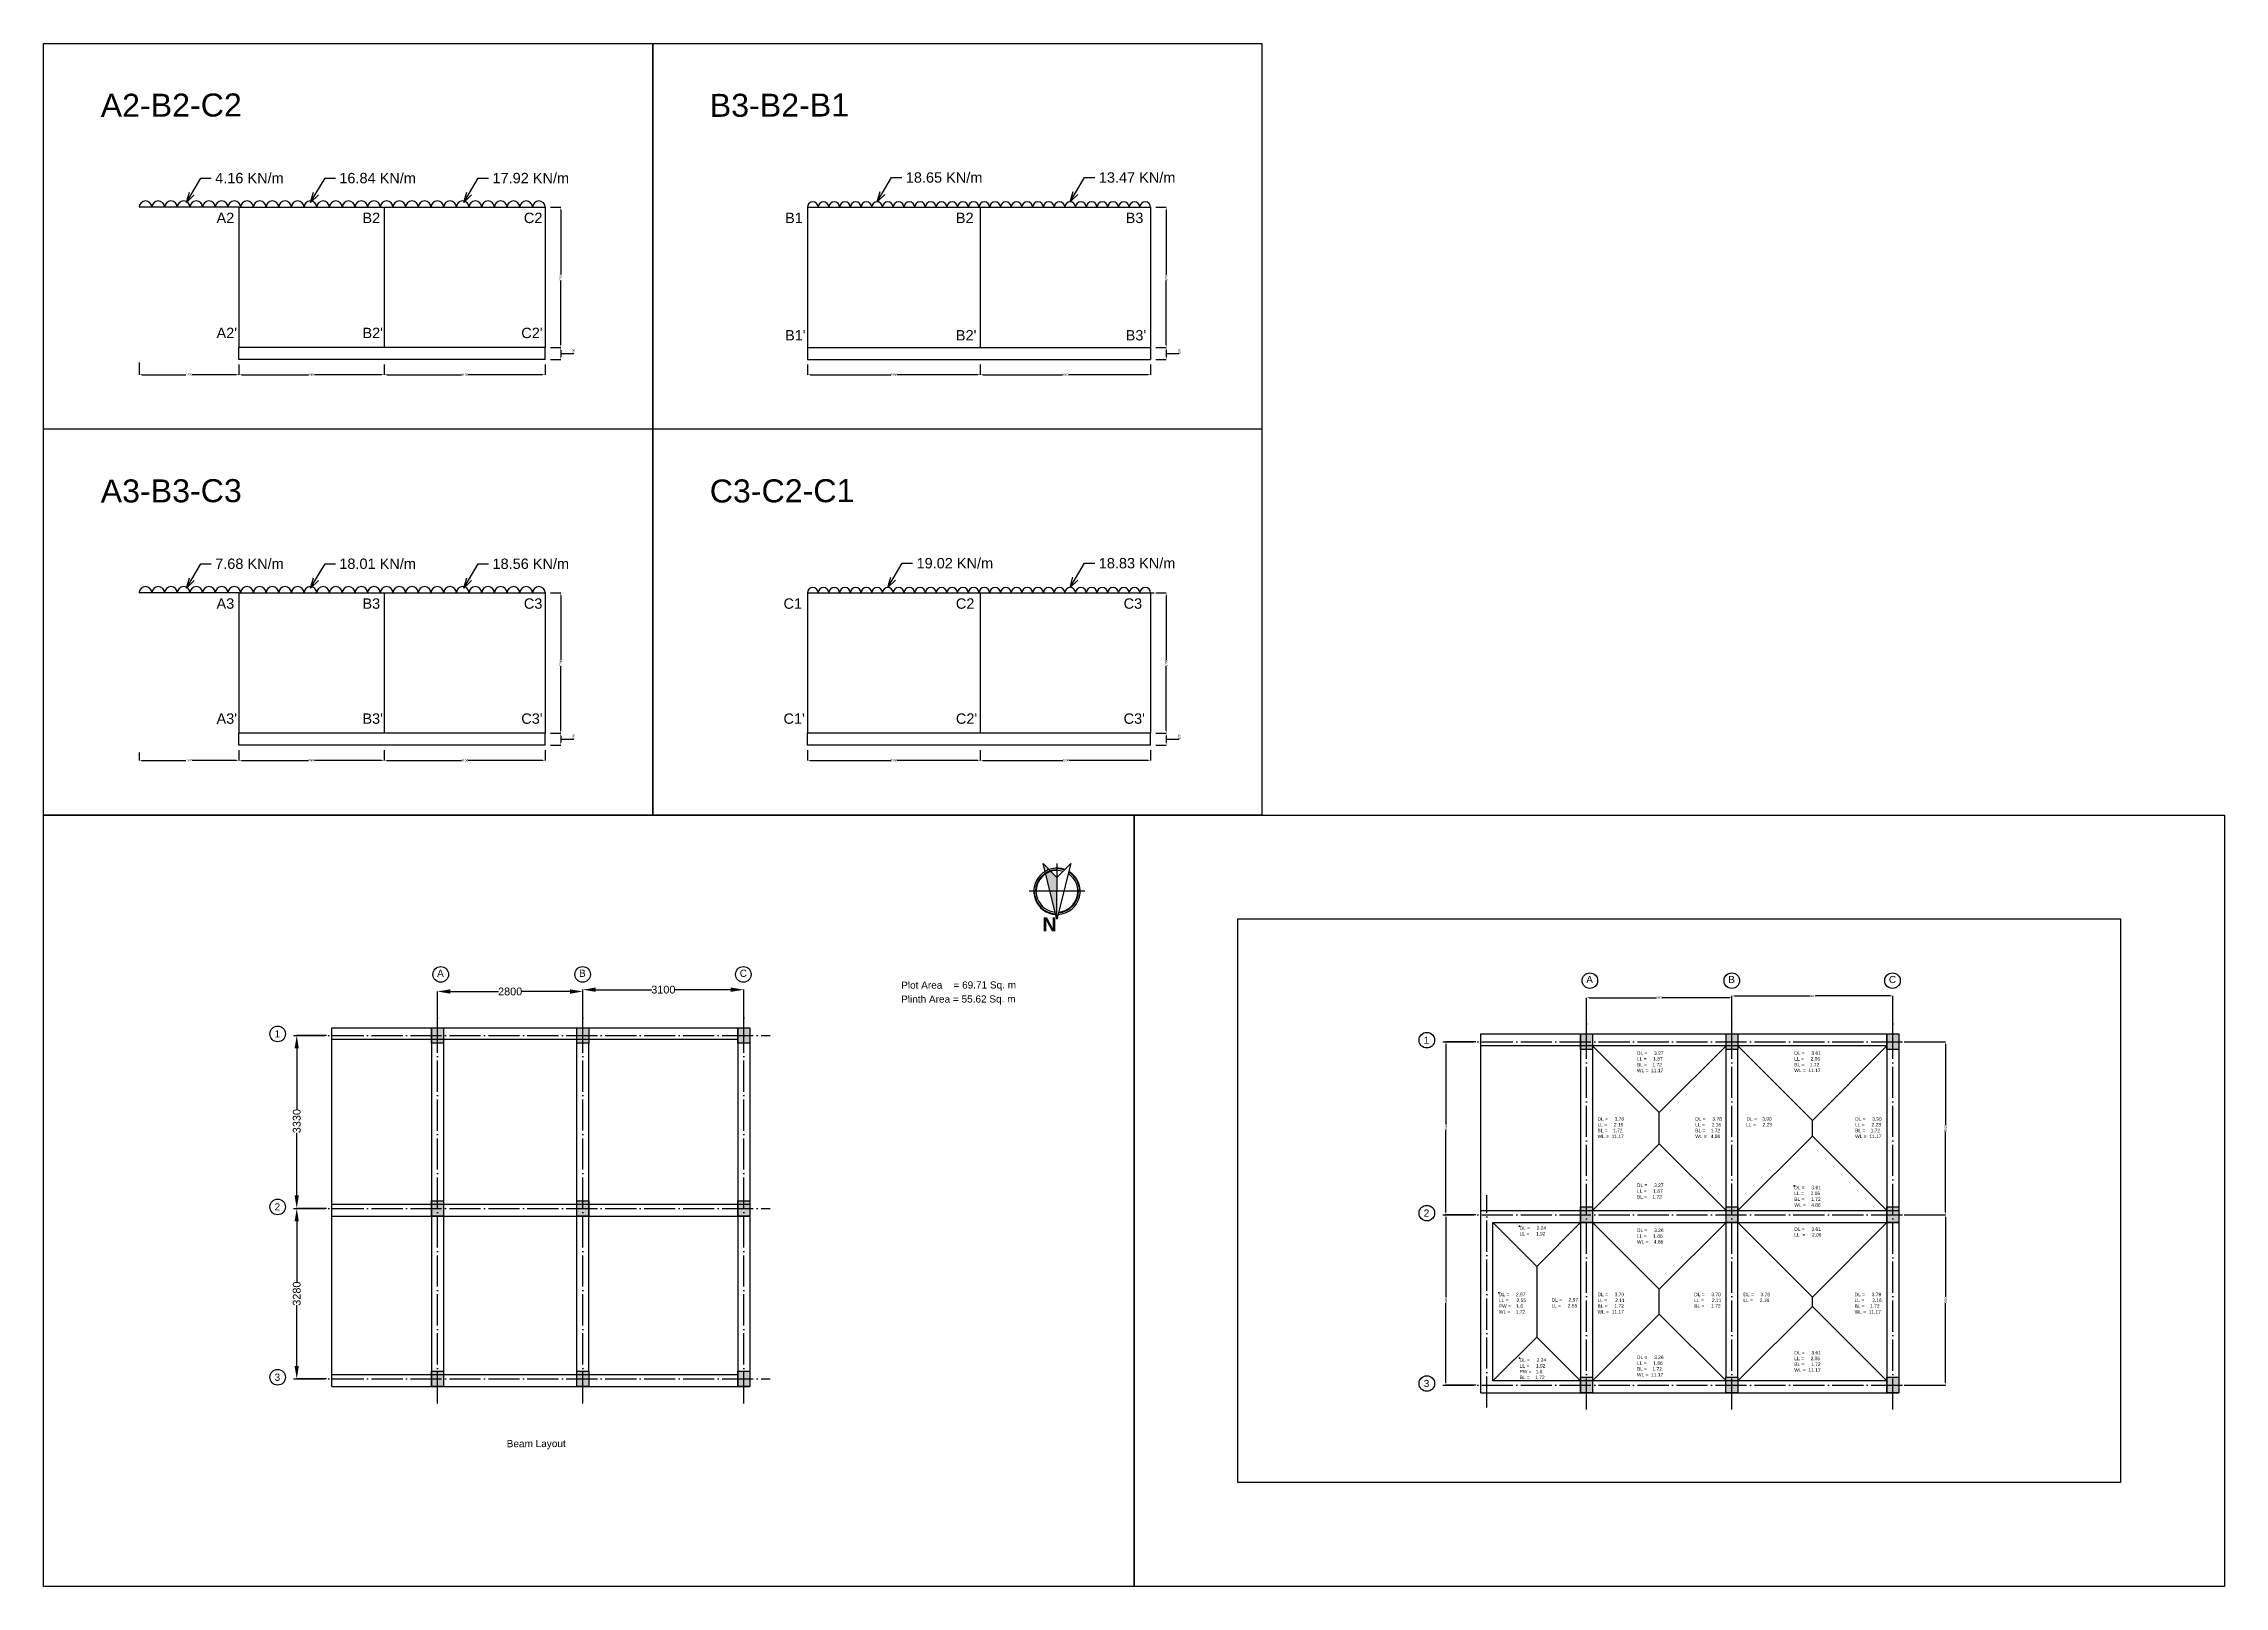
# Model space of a CAD drawing. Header units: millimetres. Extents: x 0 to 1679650, y -107560 to 692040.
# Drawn here: x 0 to 42000, y 0 to 29700 of the extents above; entities that cross this region are included whole.
import ezdxf
from ezdxf import colors
from ezdxf.entities.mleader import LeaderData, LeaderLine
from ezdxf.math import Vec2, Vec3

# ---------------------------------------------------------------- set-up
doc = ezdxf.new("R2010")
doc.units = ezdxf.units.MM
doc.linetypes.add('ACAD_ISO04W100', pattern=[30, 24, -3, 0, -3])
doc.styles.add('SANSSERIFBOLD', font='SASB____.pfb', dxfattribs={"height": 0.3})
doc.styles.get("Standard").update_dxf_attribs({"font": 'arial.ttf'})
doc.dimstyles.new('ISO-25', dxfattribs={"dimtxt": 40, "dimasz": 50, "dimexe": 1.25, "dimexo": 100, "dimtad": 0, "dimdec": 0, "dimtxsty": 'Standard', "dimcen": 2.5, "dimadec": 0, "dimazin": 0, "dimtfac": 1, "dimtdec": 0, "dimtmove": 0, "dimatfit": 3, "dimfxl": 1, "dimarcsym": 0})

msp = doc.modelspace()

# ---------------------------------------------------------------- texts
for s, height, p in [('A2-B2-C2', 443.11, (1100, 28290)), ('B3-B2-B1', 443.11, (12830, 28290)), ('A2', 200, (3330, 26245)), ('B2', 200, (6140, 26245)), ('C2', 200, (9250, 26245)), ('B1', 200, (14280, 26245)), ('B2', 200, (17570, 26245)), ('B3', 200, (20840, 26245)), ("A2'", 200, (3330, 24030)), ("B2'", 200, (6140, 24030)), ("C2'", 200, (9200, 24030)), ("B1'", 200, (14280, 23985)), ("B2'", 200, (17570, 23985)), ("B3'", 200, (20840, 23985)), ('A3-B3-C3', 443.11, (1100, 20865)), ('C3-C2-C1', 443.11, (12830, 20865)), ('A3', 200, (3330, 18820)), ('B3', 200, (6140, 18820)), ('C3', 200, (9250, 18820)), ('C1', 200, (14250, 18820)), ('C2', 200, (17570, 18820)), ('C3', 200, (20800, 18820)), ("A3'", 200, (3330, 16605)), ("B3'", 200, (6140, 16605)), ("C3'", 200, (9200, 16605)), ("C1'", 200, (14250, 16605)), ("C2'", 200, (17570, 16605)), ("C3'", 200, (20800, 16605)), ('A', 138, (7578.6, 11733.9)), ('B', 138, (10312.5, 11733.9)), ('C', 138, (13407, 11733.9)), ('Plot Area    = 69.71 Sq. m', 138.039, (16515.7, 11504.3)), ('Plinth Area = 55.62 Sq. m', 138.039, (16515.7, 11234.6)), ('A', 138, (29710.3, 11613.9)), ('B', 138, (32444.2, 11613.9)), ('C', 138, (35538.7, 11613.9)), ('1', 138, (4448.3, 10567.1)), ('1', 138, (26580, 10447.1)), ('2', 138, (4448.3, 7237.1)), ('2', 138, (26580, 7117.1)), ('3', 138, (4448.3, 3957.1)), ('3', 138, (26580, 3837.1)), ('Beam Layout', 138.039, (8919.5, 2678.6))]:
    msp.add_text(s, height=height, rotation=0.17556).set_placement(p)
at = {"style": 'SANSSERIFBOLD', "width": 1}
msp.add_text('N', height=268.6, rotation=180, dxfattribs=at).set_placement((19508.1, 12877.2))
at = {"char_height": 66.9, "attachment_point": 1}
for s, insert in [('\\pxqj;{\\C0;DL =     3.27\\PLL =     1.87\\PBL =    1.72\\P\\pr0.51754;WL =  11.17}', (30686.5, 10300)), ('\\pxqj;{\\C0;DL =     3.61\\PLL =     2.06\\PBL =    1.72\\P\\pr0.51754;WL =  11.17}', (33716.9, 10301.4)), ('\\pxqj;{\\C0;DL =     3.78\\PLL =     2.16\\PBL =    1.72\\P\\pr0.51754;WL =  11.17}', (29926.9, 9032.8)), ('\\pxqj;{\\C0;DL =     3.78\\PLL =     2.16\\PBL =    1.72\\P\\pr0.51754;WL =   4.86}', (31810, 9032.8)), ('\\pxqc;{\\C0;DL =    3.90\\PLL =     2.23}', (32726.9, 9032.8)), ('\\pxqj;{\\C0;DL =     3.90\\PLL =     2.23\\PBL =    1.72\\P\\pr0.51754;WL =  11.17}', (34888.5, 9032.8)), ('\\pxqj;{\\C0;DL =     3.27\\PLL =     1.87\\PBL =    1.72}', (30686.5, 7756.1)), ('\\pxqj;{\\C0;DL =     3.61\\PLL =     2.06\\PBL =     1.72\\P\\pr0.51754;WL =    4.86}', (33716.9, 7711.4)), ('\\pxqj;{\\C0;DL =     2.24\\PLL =     1.92}', (28426.9, 6931.4)), ('\\pxqj;{\\C0;DL =     3.26\\PLL =     1.86\\P\\pr0.51754;WL =    4.86}', (30686.5, 6888.9)), ('\\pxqj;{\\C0;DL =     3.61\\PLL  =     2.06}', (33716.9, 6911.4)), ('\\pxqj;{\\C0;DL =     2.97\\PLL =      2.55\\PPW =    1.8\\P\\pr0.51754;WL =    1.72}', (28026.9, 5652.8)), ('\\pxqj;{\\C0;DL =     2.97\\PLL =     2.55}', (29040, 5550.1)), ('\\pxqj;{\\C0;DL =     3.70\\PLL =      2.11\\PBL =     1.72\\P\\pr0.51754;WL =  11.17}', (29926.9, 5652.8)), ('\\pxqj;{\\C0;DL =     3.70\\PLL =      2.11\\PBL =     1.72}', (31790, 5652.8)), ('\\pxqj;{\\C0;DL =     3.78\\PLL =     2.16}', (32736.9, 5652.8)), ('\\pxqj;{\\C0;DL =     3.78\\PLL =      2.16\\PBL =    1.72\\P\\pr0.51754;WL =  11.17}', (34878.5, 5652.8)), ('\\pxqj;{\\C0;DL =     2.24\\PLL =     1.92\\PPW =   1.8\\P\\pr0.51754;BL =    1.72}', (28426.9, 4391.4)), ('\\pxqj;{\\C0;DL =     3.26\\PLL =     1.86\\PBL =    1.72\\P\\pr0.51754;WL =  11.17}', (30686.5, 4443.6)), ('\\pxqj;{\\C0;DL =     3.61\\PLL =     2.06\\PBL =     1.72\\P\\pr0.51754;WL =  11.17}', (33716.9, 4532.8))]:
    msp.add_mtext_dynamic_manual_height_columns(s, width=623.208, gutter_width=334.5, heights=[479.8], dxfattribs=dict(at, insert=insert))

# ---------------------------------------------------------------- blocks, each defined once
blk = doc.blocks.new('*D7')
at = {"color": 0, "lineweight": -2, "transparency": 16777216}
for p, q in [((5450, 10605), (4874, 10605)), ((4875, 10355), (4875, 9182)), ((4875, 7525), (4875, 8733)), ((5450, 7275), (4874, 7275))]:
    blk.add_line(p, q, dxfattribs=at)
at = {"color": 0, "transparency": 16777216}
for points in [[(4833, 10355), (4916, 10355), (4875, 10605)], [(4833, 7525), (4916, 7525), (4875, 7275)]]:
    blk.add_solid(points, dxfattribs=at)
at = {"layer": 'Defpoints', "color": 0, "transparency": 16777216}
for p in [(5550, 10605), (4875, 7275), (5550, 7275)]:
    blk.add_point(p, dxfattribs=at)
at = {"color": 0, "transparency": 16777216, "insert": (4875, 8957), "char_height": 150, "attachment_point": 5, "rotation": 90}
blk.add_mtext('3330', dxfattribs=at)
blk = doc.blocks.new('*D8')
at = {"color": 0, "lineweight": -2, "transparency": 16777216}
for p, q in [((5450, 7275), (4874, 7275)), ((4875, 7025), (4875, 5859)), ((4875, 4245), (4875, 5411)), ((5450, 3995), (4874, 3995))]:
    blk.add_line(p, q, dxfattribs=at)
at = {"color": 0, "transparency": 16777216}
for points in [[(4833, 7025), (4916, 7025), (4875, 7275)], [(4833, 4245), (4916, 4245), (4875, 3995)]]:
    blk.add_solid(points, dxfattribs=at)
at = {"layer": 'Defpoints', "color": 0, "transparency": 16777216}
for p in [(5550, 7275), (4875, 3995), (5550, 3995)]:
    blk.add_point(p, dxfattribs=at)
at = {"color": 0, "transparency": 16777216, "insert": (4875, 5635), "char_height": 150, "attachment_point": 5, "rotation": 90}
blk.add_mtext('3280', dxfattribs=at)
blk = doc.blocks.new('*D9')
at = {"color": 0, "lineweight": -2, "transparency": 16777216}
for p, q in [((7585, 10705), (7585, 11453)), ((7835, 11452), (8759, 11452)), ((10135, 11452), (9211, 11452)), ((10385, 10705), (10385, 11453))]:
    blk.add_line(p, q, dxfattribs=at)
at = {"color": 0, "transparency": 16777216}
for points in [[(7835, 11494), (7835, 11410), (7585, 11452)], [(10135, 11494), (10135, 11410), (10385, 11452)]]:
    blk.add_solid(points, dxfattribs=at)
at = {"layer": 'Defpoints', "color": 0, "transparency": 16777216}
for p in [(10385, 11452), (7585, 10605), (10385, 10605)]:
    blk.add_point(p, dxfattribs=at)
at = {"color": 0, "transparency": 16777216, "insert": (8985, 11452), "char_height": 150, "attachment_point": 5}
blk.add_mtext('2800', dxfattribs=at)
blk = doc.blocks.new('*D10')
at = {"color": 0, "lineweight": -2, "transparency": 16777216}
for p, q in [((10385, 10740), (10385, 11488)), ((10635, 11487), (11711, 11487)), ((13235, 11487), (12159, 11487)), ((13485, 10855), (13485, 11488))]:
    blk.add_line(p, q, dxfattribs=at)
at = {"color": 0, "transparency": 16777216}
for points in [[(10635, 11529), (10635, 11445), (10385, 11487)], [(13235, 11529), (13235, 11445), (13485, 11487)]]:
    blk.add_solid(points, dxfattribs=at)
at = {"layer": 'Defpoints', "color": 0, "transparency": 16777216}
for p in [(13485, 11487), (10385, 10640), (13485, 10755)]:
    blk.add_point(p, dxfattribs=at)
at = {"color": 0, "transparency": 16777216, "insert": (11935, 11487), "char_height": 150, "attachment_point": 5}
blk.add_mtext('3100', dxfattribs=at)
blk = doc.blocks.new('*D11')
at = {"color": 0, "lineweight": -2, "transparency": 16777216}
for p, q in [((27582, 10485), (27005, 10485)), ((27007, 10435), (27007, 8898)), ((27007, 7205), (27007, 8777)), ((27582, 7155), (27005, 7155))]:
    blk.add_line(p, q, dxfattribs=at)
at = {"color": 0, "transparency": 16777216}
for points in [[(26998, 10435), (27015, 10435), (27007, 10485)], [(26998, 7205), (27015, 7205), (27007, 7155)]]:
    blk.add_solid(points, dxfattribs=at)
at = {"layer": 'Defpoints', "color": 0, "transparency": 16777216}
for p in [(27682, 10485), (27007, 7155), (27682, 7155)]:
    blk.add_point(p, dxfattribs=at)
at = {"color": 0, "transparency": 16777216, "insert": (27007, 8837), "char_height": 40, "attachment_point": 5, "rotation": 90}
blk.add_mtext('3330', dxfattribs=at)
blk = doc.blocks.new('*D12')
at = {"color": 0, "lineweight": -2, "transparency": 16777216}
for p, q in [((27582, 7155), (27005, 7155)), ((27007, 7105), (27007, 5575)), ((27007, 3925), (27007, 5455)), ((27582, 3875), (27005, 3875))]:
    blk.add_line(p, q, dxfattribs=at)
at = {"color": 0, "transparency": 16777216}
for points in [[(26998, 7105), (27015, 7105), (27007, 7155)], [(26998, 3925), (27015, 3925), (27007, 3875)]]:
    blk.add_solid(points, dxfattribs=at)
at = {"layer": 'Defpoints', "color": 0, "transparency": 16777216}
for p in [(27682, 7155), (27007, 3875), (27682, 3875)]:
    blk.add_point(p, dxfattribs=at)
at = {"color": 0, "transparency": 16777216, "insert": (27007, 5515), "char_height": 40, "attachment_point": 5, "rotation": 90}
blk.add_mtext('3280', dxfattribs=at)
blk = doc.blocks.new('*D13')
at = {"color": 0, "lineweight": -2, "transparency": 16777216}
for p, q in [((29717, 10585), (29717, 11333)), ((29767, 11332), (31056, 11332)), ((32467, 11332), (31177, 11332)), ((32517, 10585), (32517, 11333))]:
    blk.add_line(p, q, dxfattribs=at)
at = {"color": 0, "transparency": 16777216}
for points in [[(29767, 11340), (29767, 11324), (29717, 11332)], [(32467, 11340), (32467, 11324), (32517, 11332)]]:
    blk.add_solid(points, dxfattribs=at)
at = {"layer": 'Defpoints', "color": 0, "transparency": 16777216}
for p in [(32517, 11332), (29717, 10485), (32517, 10485)]:
    blk.add_point(p, dxfattribs=at)
at = {"color": 0, "transparency": 16777216, "insert": (31117, 11332), "char_height": 40, "attachment_point": 5}
blk.add_mtext('2800', dxfattribs=at)
blk = doc.blocks.new('*D14')
at = {"color": 0, "lineweight": -2, "transparency": 16777216}
for p, q in [((32517, 10620), (32517, 11368)), ((32567, 11367), (34007, 11367)), ((35567, 11367), (34127, 11367)), ((35617, 10735), (35617, 11368))]:
    blk.add_line(p, q, dxfattribs=at)
at = {"color": 0, "transparency": 16777216}
for points in [[(32567, 11375), (32567, 11359), (32517, 11367)], [(35567, 11375), (35567, 11359), (35617, 11367)]]:
    blk.add_solid(points, dxfattribs=at)
at = {"layer": 'Defpoints', "color": 0, "transparency": 16777216}
for p in [(35617, 11367), (32517, 10520), (35617, 10635)]:
    blk.add_point(p, dxfattribs=at)
at = {"color": 0, "transparency": 16777216, "insert": (34067, 11367), "char_height": 40, "attachment_point": 5}
blk.add_mtext('3100', dxfattribs=at)
blk = doc.blocks.new('*D60')
at = {"color": 0, "lineweight": -2, "transparency": 16777216}
for p, q in [((35832, 10485), (36631, 10485)), ((36630, 10435), (36630, 8880)), ((36630, 7205), (36630, 8760)), ((35832, 7155), (36631, 7155))]:
    blk.add_line(p, q, dxfattribs=at)
at = {"color": 0, "transparency": 16777216}
for points in [[(36622, 10435), (36638, 10435), (36630, 10485)], [(36622, 7205), (36638, 7205), (36630, 7155)]]:
    blk.add_solid(points, dxfattribs=at)
at = {"layer": 'Defpoints', "color": 0, "transparency": 16777216}
for p in [(35732, 10485), (35732, 7155), (36630, 7155)]:
    blk.add_point(p, dxfattribs=at)
at = {"color": 0, "transparency": 16777216, "insert": (36630, 8820), "char_height": 40, "attachment_point": 5, "rotation": 90}
blk.add_mtext('3330', dxfattribs=at)
blk = doc.blocks.new('*D61')
at = {"color": 0, "lineweight": -2, "transparency": 16777216}
for p, q in [((35832, 7155), (36631, 7155)), ((36630, 7105), (36630, 5575)), ((36630, 3925), (36630, 5455)), ((35832, 3875), (36631, 3875))]:
    blk.add_line(p, q, dxfattribs=at)
at = {"color": 0, "transparency": 16777216}
for points in [[(36622, 7105), (36638, 7105), (36630, 7155)], [(36622, 3925), (36638, 3925), (36630, 3875)]]:
    blk.add_solid(points, dxfattribs=at)
at = {"layer": 'Defpoints', "color": 0, "transparency": 16777216}
for p in [(35732, 7155), (35732, 3875), (36630, 3875)]:
    blk.add_point(p, dxfattribs=at)
at = {"color": 0, "transparency": 16777216, "insert": (36630, 5515), "char_height": 40, "attachment_point": 5, "rotation": 90}
blk.add_mtext('3280', dxfattribs=at)
blk = doc.blocks.new('_Open30')
at = {"color": 0, "linetype": 'ByBlock', "lineweight": -2}
for p, q in [((-1, 0.27), (0, 0)), ((0, 0), (-1, -0.27)), ((0, 0), (-1, 0))]:
    blk.add_line(p, q, dxfattribs=at)
blk = doc.blocks.new('*D20')
at = {"color": 0, "lineweight": -2, "transparency": 16777216}
for p, q in [((6560, 23520), (6560, 23324)), ((9660, 23520), (9660, 23324)), ((6610, 23325), (8050, 23325)), ((9610, 23325), (8170, 23325))]:
    blk.add_line(p, q, dxfattribs=at)
at = {"color": 0, "transparency": 16777216}
for points in [[(6610, 23333), (6610, 23317), (6560, 23325)], [(9610, 23333), (9610, 23317), (9660, 23325)]]:
    blk.add_solid(points, dxfattribs=at)
at = {"layer": 'Defpoints', "color": 0, "transparency": 16777216}
for p in [(6560, 23620), (9660, 23620), (6560, 23325)]:
    blk.add_point(p, dxfattribs=at)
at = {"color": 0, "transparency": 16777216, "insert": (8110, 23325), "char_height": 40, "attachment_point": 5}
blk.add_mtext('3100', dxfattribs=at)
blk = doc.blocks.new('*D21')
at = {"color": 0, "lineweight": -2, "transparency": 16777216}
for p, q in [((3760, 23520), (3760, 23324)), ((6560, 23520), (6560, 23324)), ((3810, 23325), (5099, 23325)), ((6510, 23325), (5221, 23325))]:
    blk.add_line(p, q, dxfattribs=at)
at = {"color": 0, "transparency": 16777216}
for points in [[(3810, 23333), (3810, 23317), (3760, 23325)], [(6510, 23333), (6510, 23317), (6560, 23325)]]:
    blk.add_solid(points, dxfattribs=at)
at = {"layer": 'Defpoints', "color": 0, "transparency": 16777216}
for p in [(3760, 23620), (6560, 23620), (3760, 23325)]:
    blk.add_point(p, dxfattribs=at)
at = {"color": 0, "transparency": 16777216, "insert": (5160, 23325), "char_height": 40, "attachment_point": 5}
blk.add_mtext('2800', dxfattribs=at)
blk = doc.blocks.new('*D22')
at = {"color": 0, "lineweight": -2, "transparency": 16777216}
for p, q in [((14710, 23520), (14710, 23324)), ((18040, 23520), (18040, 23324)), ((14760, 23325), (16315, 23325)), ((17990, 23325), (16435, 23325))]:
    blk.add_line(p, q, dxfattribs=at)
at = {"color": 0, "transparency": 16777216}
for points in [[(14760, 23333), (14760, 23317), (14710, 23325)], [(17990, 23333), (17990, 23317), (18040, 23325)]]:
    blk.add_solid(points, dxfattribs=at)
at = {"layer": 'Defpoints', "color": 0, "transparency": 16777216}
for p in [(14710, 23620), (18040, 23620), (18040, 23325)]:
    blk.add_point(p, dxfattribs=at)
at = {"color": 0, "transparency": 16777216, "insert": (16375, 23325), "char_height": 40, "attachment_point": 5}
blk.add_mtext('3330', dxfattribs=at)
blk = doc.blocks.new('*D23')
at = {"color": 0, "lineweight": -2, "transparency": 16777216}
for p, q in [((18040, 23520), (18040, 23324)), ((21320, 23520), (21320, 23324)), ((18090, 23325), (19620, 23325)), ((21270, 23325), (19740, 23325))]:
    blk.add_line(p, q, dxfattribs=at)
at = {"color": 0, "transparency": 16777216}
for points in [[(18090, 23333), (18090, 23317), (18040, 23325)], [(21270, 23333), (21270, 23317), (21320, 23325)]]:
    blk.add_solid(points, dxfattribs=at)
at = {"layer": 'Defpoints', "color": 0, "transparency": 16777216}
for p in [(18040, 23620), (21320, 23620), (21320, 23325)]:
    blk.add_point(p, dxfattribs=at)
at = {"color": 0, "transparency": 16777216, "insert": (19680, 23325), "char_height": 40, "attachment_point": 5}
blk.add_mtext('3280', dxfattribs=at)
blk = doc.blocks.new('*D24')
at = {"color": 0, "lineweight": -2, "transparency": 16777216}
for p, q in [((1840, 23560), (1840, 23324)), ((3760, 23520), (3760, 23324)), ((1890, 23325), (2742, 23325)), ((3710, 23325), (2858, 23325))]:
    blk.add_line(p, q, dxfattribs=at)
at = {"color": 0, "transparency": 16777216}
for points in [[(1890, 23333), (1890, 23317), (1840, 23325)], [(3710, 23333), (3710, 23317), (3760, 23325)]]:
    blk.add_solid(points, dxfattribs=at)
at = {"layer": 'Defpoints', "color": 0, "transparency": 16777216}
for p in [(1840, 23660), (3760, 23620), (1840, 23325)]:
    blk.add_point(p, dxfattribs=at)
at = {"color": 0, "transparency": 16777216, "insert": (2800, 23325), "char_height": 40, "attachment_point": 5}
blk.add_mtext('1920', dxfattribs=at)
blk = doc.blocks.new('*D25')
at = {"color": 0, "lineweight": -2, "transparency": 16777216}
for p, q in [((18040, 16095), (18040, 15899)), ((21320, 16095), (21320, 15899)), ((18090, 15900), (19630, 15900)), ((21270, 15900), (19750, 15900))]:
    blk.add_line(p, q, dxfattribs=at)
at = {"color": 0, "transparency": 16777216}
for points in [[(18090, 15908), (18090, 15892), (18040, 15900)], [(21270, 15908), (21270, 15892), (21320, 15900)]]:
    blk.add_solid(points, dxfattribs=at)
at = {"layer": 'Defpoints', "color": 0, "transparency": 16777216}
for p in [(18040, 16195), (21320, 16195), (18040, 15900)]:
    blk.add_point(p, dxfattribs=at)
at = {"color": 0, "transparency": 16777216, "insert": (19690, 15900), "char_height": 40, "attachment_point": 5}
blk.add_mtext('3280', dxfattribs=at)
blk = doc.blocks.new('*D26')
at = {"color": 0, "lineweight": -2, "transparency": 16777216}
for p, q in [((14710, 16095), (14710, 15899)), ((18040, 16095), (18040, 15899)), ((14760, 15900), (16315, 15900)), ((17990, 15900), (16435, 15900))]:
    blk.add_line(p, q, dxfattribs=at)
at = {"color": 0, "transparency": 16777216}
for points in [[(14760, 15908), (14760, 15892), (14710, 15900)], [(17990, 15908), (17990, 15892), (18040, 15900)]]:
    blk.add_solid(points, dxfattribs=at)
at = {"layer": 'Defpoints', "color": 0, "transparency": 16777216}
for p in [(14710, 16195), (18040, 16195), (14710, 15900)]:
    blk.add_point(p, dxfattribs=at)
at = {"color": 0, "transparency": 16777216, "insert": (16375, 15900), "char_height": 40, "attachment_point": 5}
blk.add_mtext('3330', dxfattribs=at)
blk = doc.blocks.new('*D27')
at = {"color": 0, "lineweight": -2, "transparency": 16777216}
for p, q in [((6560, 16095), (6560, 15899)), ((9660, 16095), (9660, 15899)), ((6610, 15900), (8050, 15900)), ((9610, 15900), (8170, 15900))]:
    blk.add_line(p, q, dxfattribs=at)
at = {"color": 0, "transparency": 16777216}
for points in [[(6610, 15908), (6610, 15892), (6560, 15900)], [(9610, 15908), (9610, 15892), (9660, 15900)]]:
    blk.add_solid(points, dxfattribs=at)
at = {"layer": 'Defpoints', "color": 0, "transparency": 16777216}
for p in [(6560, 16195), (9660, 16195), (6560, 15900)]:
    blk.add_point(p, dxfattribs=at)
at = {"color": 0, "transparency": 16777216, "insert": (8110, 15900), "char_height": 40, "attachment_point": 5}
blk.add_mtext('3100', dxfattribs=at)
blk = doc.blocks.new('*D28')
at = {"color": 0, "lineweight": -2, "transparency": 16777216}
for p, q in [((3760, 16095), (3760, 15899)), ((6560, 16095), (6560, 15899)), ((3810, 15900), (5099, 15900)), ((6510, 15900), (5221, 15900))]:
    blk.add_line(p, q, dxfattribs=at)
at = {"color": 0, "transparency": 16777216}
for points in [[(3810, 15908), (3810, 15892), (3760, 15900)], [(6510, 15908), (6510, 15892), (6560, 15900)]]:
    blk.add_solid(points, dxfattribs=at)
at = {"layer": 'Defpoints', "color": 0, "transparency": 16777216}
for p in [(3760, 16195), (6560, 16195), (3760, 15900)]:
    blk.add_point(p, dxfattribs=at)
at = {"color": 0, "transparency": 16777216, "insert": (5160, 15900), "char_height": 40, "attachment_point": 5}
blk.add_mtext('2800', dxfattribs=at)
blk = doc.blocks.new('*D29')
at = {"color": 0, "lineweight": -2, "transparency": 16777216}
for p, q in [((1840, 16055), (1840, 15899)), ((3760, 16095), (3760, 15899)), ((1890, 15900), (2742, 15900)), ((3710, 15900), (2858, 15900))]:
    blk.add_line(p, q, dxfattribs=at)
at = {"color": 0, "transparency": 16777216}
for points in [[(1890, 15908), (1890, 15892), (1840, 15900)], [(3710, 15908), (3710, 15892), (3760, 15900)]]:
    blk.add_solid(points, dxfattribs=at)
at = {"layer": 'Defpoints', "color": 0, "transparency": 16777216}
for p in [(1840, 16155), (3760, 16195), (1840, 15900)]:
    blk.add_point(p, dxfattribs=at)
at = {"color": 0, "transparency": 16777216, "insert": (2800, 15900), "char_height": 40, "attachment_point": 5}
blk.add_mtext('1920', dxfattribs=at)
blk = doc.blocks.new('*D30')
at = {"color": 0, "lineweight": -2, "transparency": 16777216}
for p, q in [((9760, 19125), (9961, 19125)), ((9960, 19075), (9960, 17836)), ((9960, 16475), (9960, 17714)), ((9760, 16425), (9961, 16425))]:
    blk.add_line(p, q, dxfattribs=at)
at = {"color": 0, "transparency": 16777216}
for points in [[(9952, 19075), (9968, 19075), (9960, 19125)], [(9952, 16475), (9968, 16475), (9960, 16425)]]:
    blk.add_solid(points, dxfattribs=at)
at = {"layer": 'Defpoints', "color": 0, "transparency": 16777216}
for p in [(9660, 19125), (9660, 16425), (9960, 16425)]:
    blk.add_point(p, dxfattribs=at)
at = {"color": 0, "transparency": 16777216, "insert": (9960, 17775), "char_height": 40, "attachment_point": 5, "rotation": 90}
blk.add_mtext('2700', dxfattribs=at)
blk = doc.blocks.new('*D31')
at = {"color": 0, "lineweight": -2, "transparency": 16777216}
for p, q in [((9760, 16425), (9961, 16425)), ((9760, 16195), (9961, 16195)), ((9960, 16375), (9960, 16245)), ((9960, 16310), (10210, 16308)), ((10210, 16308), (10210, 16309))]:
    blk.add_line(p, q, dxfattribs=at)
at = {"color": 0, "transparency": 16777216}
for points in [[(9952, 16375), (9968, 16375), (9960, 16425)], [(9952, 16245), (9968, 16245), (9960, 16195)]]:
    blk.add_solid(points, dxfattribs=at)
at = {"layer": 'Defpoints', "color": 0, "transparency": 16777216}
for p in [(9660, 16425), (9660, 16195), (9960, 16195)]:
    blk.add_point(p, dxfattribs=at)
at = {"color": 0, "transparency": 16777216, "insert": (10210, 16354), "char_height": 40, "attachment_point": 5, "rotation": 90}
blk.add_mtext('230', dxfattribs=at)
blk = doc.blocks.new('*D32')
at = {"color": 0, "lineweight": -2, "transparency": 16777216}
for p, q in [((21420, 19125), (21621, 19125)), ((21620, 19075), (21620, 17836)), ((21620, 16475), (21620, 17714)), ((21420, 16425), (21621, 16425))]:
    blk.add_line(p, q, dxfattribs=at)
at = {"color": 0, "transparency": 16777216}
for points in [[(21612, 19075), (21628, 19075), (21620, 19125)], [(21612, 16475), (21628, 16475), (21620, 16425)]]:
    blk.add_solid(points, dxfattribs=at)
at = {"layer": 'Defpoints', "color": 0, "transparency": 16777216}
for p in [(21320, 19125), (21320, 16425), (21620, 16425)]:
    blk.add_point(p, dxfattribs=at)
at = {"color": 0, "transparency": 16777216, "insert": (21620, 17775), "char_height": 40, "attachment_point": 5, "rotation": 90}
blk.add_mtext('2700', dxfattribs=at)
blk = doc.blocks.new('*D33')
at = {"color": 0, "lineweight": -2, "transparency": 16777216}
for p, q in [((21420, 16425), (21621, 16425)), ((21420, 16195), (21621, 16195)), ((21620, 16375), (21620, 16245)), ((21620, 16310), (21870, 16308)), ((21870, 16308), (21870, 16309))]:
    blk.add_line(p, q, dxfattribs=at)
at = {"color": 0, "transparency": 16777216}
for points in [[(21612, 16375), (21628, 16375), (21620, 16425)], [(21612, 16245), (21628, 16245), (21620, 16195)]]:
    blk.add_solid(points, dxfattribs=at)
at = {"layer": 'Defpoints', "color": 0, "transparency": 16777216}
for p in [(21320, 16425), (21320, 16195), (21620, 16195)]:
    blk.add_point(p, dxfattribs=at)
at = {"color": 0, "transparency": 16777216, "insert": (21870, 16354), "char_height": 40, "attachment_point": 5, "rotation": 90}
blk.add_mtext('230', dxfattribs=at)
blk = doc.blocks.new('*D34')
at = {"color": 0, "lineweight": -2, "transparency": 16777216}
for p, q in [((21420, 26550), (21621, 26550)), ((21620, 26500), (21620, 25261)), ((21620, 23900), (21620, 25139)), ((21420, 23850), (21621, 23850))]:
    blk.add_line(p, q, dxfattribs=at)
at = {"color": 0, "transparency": 16777216}
for points in [[(21612, 26500), (21628, 26500), (21620, 26550)], [(21612, 23900), (21628, 23900), (21620, 23850)]]:
    blk.add_solid(points, dxfattribs=at)
at = {"layer": 'Defpoints', "color": 0, "transparency": 16777216}
for p in [(21320, 26550), (21320, 23850), (21620, 23850)]:
    blk.add_point(p, dxfattribs=at)
at = {"color": 0, "transparency": 16777216, "insert": (21620, 25200), "char_height": 40, "attachment_point": 5, "rotation": 90}
blk.add_mtext('2700', dxfattribs=at)
blk = doc.blocks.new('*D35')
at = {"color": 0, "lineweight": -2, "transparency": 16777216}
for p, q in [((21420, 23850), (21621, 23850)), ((21420, 23620), (21621, 23620)), ((21620, 23800), (21620, 23670)), ((21620, 23735), (21870, 23733)), ((21870, 23733), (21870, 23734))]:
    blk.add_line(p, q, dxfattribs=at)
at = {"color": 0, "transparency": 16777216}
for points in [[(21612, 23800), (21628, 23800), (21620, 23850)], [(21612, 23670), (21628, 23670), (21620, 23620)]]:
    blk.add_solid(points, dxfattribs=at)
at = {"layer": 'Defpoints', "color": 0, "transparency": 16777216}
for p in [(21320, 23850), (21320, 23620), (21620, 23620)]:
    blk.add_point(p, dxfattribs=at)
at = {"color": 0, "transparency": 16777216, "insert": (21870, 23779), "char_height": 40, "attachment_point": 5, "rotation": 90}
blk.add_mtext('230', dxfattribs=at)
blk = doc.blocks.new('*D36')
at = {"color": 0, "lineweight": -2, "transparency": 16777216}
for p, q in [((9760, 26550), (9961, 26550)), ((9960, 26500), (9960, 25261)), ((9960, 23900), (9960, 25139)), ((9760, 23850), (9961, 23850))]:
    blk.add_line(p, q, dxfattribs=at)
at = {"color": 0, "transparency": 16777216}
for points in [[(9952, 26500), (9968, 26500), (9960, 26550)], [(9952, 23900), (9968, 23900), (9960, 23850)]]:
    blk.add_solid(points, dxfattribs=at)
at = {"layer": 'Defpoints', "color": 0, "transparency": 16777216}
for p in [(9660, 26550), (9660, 23850), (9960, 23850)]:
    blk.add_point(p, dxfattribs=at)
at = {"color": 0, "transparency": 16777216, "insert": (9960, 25200), "char_height": 40, "attachment_point": 5, "rotation": 90}
blk.add_mtext('2700', dxfattribs=at)
blk = doc.blocks.new('*D37')
at = {"color": 0, "lineweight": -2, "transparency": 16777216}
for p, q in [((9760, 23850), (9961, 23850)), ((9760, 23620), (9961, 23620)), ((9960, 23800), (9960, 23670)), ((9960, 23735), (10210, 23733)), ((10210, 23733), (10210, 23734))]:
    blk.add_line(p, q, dxfattribs=at)
at = {"color": 0, "transparency": 16777216}
for points in [[(9952, 23800), (9968, 23800), (9960, 23850)], [(9952, 23670), (9968, 23670), (9960, 23620)]]:
    blk.add_solid(points, dxfattribs=at)
at = {"layer": 'Defpoints', "color": 0, "transparency": 16777216}
for p in [(9660, 23850), (9660, 23620), (9960, 23620)]:
    blk.add_point(p, dxfattribs=at)
at = {"color": 0, "transparency": 16777216, "insert": (10210, 23779), "char_height": 40, "attachment_point": 5, "rotation": 90}
blk.add_mtext('230', dxfattribs=at)

# ---------------------------------------------------------------- dimensions: what is measured, and where the dimension line sits
for base, p1, p2, picture, middle in [((9960, 23850), (9660, 26550), (9660, 23850), '*D36', (9960, 25200)), ((21620, 23850), (21320, 26550), (21320, 23850), '*D34', (21620, 25200)), ((9960, 16425), (9660, 19125), (9660, 16425), '*D30', (9960, 17775)), ((21620, 16425), (21320, 19125), (21320, 16425), '*D32', (21620, 17775)), ((36630, 7155), (35731.7, 10485), (35731.7, 7155), '*D60', (36630, 8820))]:
    dim = msp.add_linear_dim(base=base, p1=p1, p2=p2, angle=90, dimstyle='ISO-25')
    dim.commit()
    dim.dimension.update_dxf_attribs({"geometry": picture, "text_midpoint": middle})
for base, p1, p2, override, picture, middle in [((1840, 23325), (3760, 23620), (1840, 23660), {"dimtmove": 1}, '*D24', (2800, 23325)), ((3760, 23325), (6560, 23620), (3760, 23620), {"dimtmove": 1}, '*D21', (5160, 23325)), ((18040, 23325), (14710, 23620), (18040, 23620), {"dimtmove": 1}, '*D22', (16375, 23325)), ((21320, 23325), (18040, 23620), (21320, 23620), {"dimtmove": 1}, '*D23', (19680, 23325)), ((1840, 15900), (3760, 16195), (1840, 16155), {"dimtmove": 1}, '*D29', (2800, 15900)), ((3760, 15900), (6560, 16195), (3760, 16195), {"dimtmove": 1}, '*D28', (5160, 15900)), ((6560, 15900), (9660, 16195), (6560, 16195), {"dimtmove": 1}, '*D27', (8110, 15900)), ((14710, 15900), (18040, 16195), (14710, 16195), {"dimtmove": 1}, '*D26', (16375, 15900)), ((10385.2, 11451.9), (7585, 10605), (10385.2, 10605), {"dimtxt": 150, "dimasz": 250}, '*D9', (8985.1, 11451.9)), ((13485, 11486.9), (10385.2, 10640), (13485, 10755), {"dimtxt": 150, "dimasz": 250, "dimtmove": 1}, '*D10', (11935.1, 11486.9)), ((35616.7, 11366.9), (32516.9, 10520), (35616.7, 10635), {"dimtmove": 1}, '*D14', (34066.8, 11366.9))]:
    dim = msp.add_linear_dim(base=base, p1=p1, p2=p2, dimstyle='ISO-25', override=override)
    dim.commit()
    dim.dimension.update_dxf_attribs({"geometry": picture, "text_midpoint": middle})
for base, p1, p2, picture, middle in [((6560, 23325), (9660, 23620), (6560, 23620), '*D20', (8110, 23325)), ((18040, 15900), (21320, 16195), (18040, 16195), '*D25', (19690, 15900))]:
    dim = msp.add_linear_dim(base=base, p1=p1, p2=p2, dimstyle='ISO-25')
    dim.commit()
    dim.dimension.update_dxf_attribs({"geometry": picture, "text_midpoint": middle, "dimtype": 160})
for base, p1, p2, override, picture, middle in [((9960, 23620), (9660, 23850), (9660, 23620), {"dimtmove": 1}, '*D37', (10210, 23735)), ((21620, 23620), (21320, 23850), (21320, 23620), {"dimtmove": 1}, '*D35', (21870, 23735)), ((9960, 16195), (9660, 16425), (9660, 16195), {"dimtmove": 1}, '*D31', (10210, 16310)), ((21620, 16195), (21320, 16425), (21320, 16195), {"dimtmove": 1}, '*D33', (21870, 16310)), ((4874.8, 7275), (5550, 10605), (5550, 7275), {"dimtxt": 150, "dimasz": 250}, '*D7', (4874.8, 8957.5))]:
    dim = msp.add_linear_dim(base=base, p1=p1, p2=p2, angle=90, dimstyle='ISO-25', override=override)
    dim.commit()
    dim.dimension.update_dxf_attribs({"geometry": picture, "text_midpoint": middle, "dimtype": 160})
dim = msp.add_linear_dim(base=(32516.9, 11331.9), p1=(29716.7, 10485), p2=(32516.9, 10485), dimstyle='ISO-25')
dim.commit()
dim.dimension.update_dxf_attribs({"geometry": '*D13', "text_midpoint": (31116.8, 11331.9)})
dim = msp.add_linear_dim(base=(27006.6, 7155), p1=(27681.7, 10485), p2=(27681.7, 7155), angle=90, dimstyle='ISO-25')
dim.commit()
dim.dimension.update_dxf_attribs({"geometry": '*D11', "text_midpoint": (27006.6, 8837.5), "dimtype": 160})
for base, p1, p2, override, picture, middle in [((4874.8, 3995), (5550, 7275), (5550, 3995), {"dimtxt": 150, "dimasz": 250, "dimtmove": 1}, '*D8', (4874.8, 5635)), ((27006.6, 3875), (27681.7, 7155), (27681.7, 3875), {"dimtmove": 1}, '*D12', (27006.6, 5515)), ((36630, 3875), (35731.7, 7155), (35731.7, 3875), {"dimtmove": 1}, '*D61', (36630, 5515))]:
    dim = msp.add_linear_dim(base=base, p1=p1, p2=p2, angle=90, dimstyle='ISO-25', override=override)
    dim.commit()
    dim.dimension.update_dxf_attribs({"geometry": picture, "text_midpoint": middle})

# ---------------------------------------------------------------- hatches: boundary and pattern name
h = msp.add_hatch(color=0)
h.dxf.hatch_style = 1
h.paths.add_polyline_path([(7585, 10755), (7470, 10755), (7470, 10640), (7585, 10640)])
h.paths.add_polyline_path([(7700, 10755), (7585, 10755), (7585, 10640), (7700, 10640)])
h.paths.add_polyline_path([(7700, 10640), (7585, 10640), (7585, 10455), (7700, 10455)])
h.paths.add_polyline_path([(7585, 10640), (7470, 10640), (7470, 10455), (7585, 10455)])
h.paths.add_polyline_path([(10500, 10755), (10385.2, 10755), (10385.2, 10640), (10500, 10640)])
h.paths.add_polyline_path([(10385.2, 10755), (10270, 10755), (10270, 10640), (10385.2, 10640)])
h.paths.add_polyline_path([(10385.2, 10640), (10270, 10640), (10270, 10455), (10385.2, 10455)])
h.paths.add_polyline_path([(10500, 10640), (10385.2, 10640), (10385.2, 10455), (10500, 10455)])
h.paths.add_polyline_path([(13600, 10640), (13485, 10640), (13485, 10455), (13600, 10455)])
h.paths.add_polyline_path([(13600, 10755), (13485, 10755), (13485, 10640), (13600, 10640)])
h.paths.add_polyline_path([(13485, 10755), (13370, 10755), (13370, 10640), (13485, 10640)])
h.paths.add_polyline_path([(13485, 10640), (13370, 10640), (13370, 10455), (13485, 10455)])
h.paths.add_polyline_path([(7585, 7425), (7470, 7425), (7470, 7240), (7585, 7240)])
h.paths.add_polyline_path([(7585, 7240), (7470, 7240), (7470, 7125), (7585, 7125)])
h.paths.add_polyline_path([(7700, 7240), (7585, 7240), (7585, 7125), (7700, 7125)])
h.paths.add_polyline_path([(7700, 7425), (7585, 7425), (7585, 7240), (7700, 7240)])
h.paths.add_polyline_path([(10385.2, 7425), (10270, 7425), (10270, 7240), (10385.2, 7240)])
h.paths.add_polyline_path([(10385.2, 7240), (10270, 7240), (10270, 7125), (10385.2, 7125)])
h.paths.add_polyline_path([(10500, 7240), (10385.2, 7240), (10385.2, 7125), (10500, 7125)])
h.paths.add_polyline_path([(10500, 7425), (10385.2, 7425), (10385.2, 7240), (10500, 7240)])
h.paths.add_polyline_path([(13600, 7240), (13485, 7240), (13485, 7125), (13600, 7125)])
h.paths.add_polyline_path([(13485, 7240), (13370, 7240), (13370, 7125), (13485, 7125)])
h.paths.add_polyline_path([(13485, 7425), (13370, 7425), (13370, 7240), (13485, 7240)])
h.paths.add_polyline_path([(13600, 7425), (13485, 7425), (13485, 7240), (13600, 7240)])
h.paths.add_polyline_path([(13600, 3960), (13485, 3960), (13485, 3845), (13600, 3845)])
h.paths.add_polyline_path([(13600, 4145), (13485, 4145), (13485, 3960), (13600, 3960)])
h.paths.add_polyline_path([(13485, 3960), (13370, 3960), (13370, 3845), (13485, 3845)])
h.paths.add_polyline_path([(13485, 4145), (13370, 4145), (13370, 3960), (13485, 3960)])
h.paths.add_polyline_path([(10499.5, 3960), (10385.2, 3960), (10385.2, 3845), (10499.5, 3845)])
h.paths.add_polyline_path([(10385.2, 3960), (10269.5, 3960), (10269.5, 3845), (10385.2, 3845)])
h.paths.add_polyline_path([(10385.2, 4145), (10269.5, 4145), (10269.5, 3960), (10385.2, 3960)])
h.paths.add_polyline_path([(10499.5, 4145), (10385.2, 4145), (10385.2, 3960), (10499.5, 3960)])
h.paths.add_polyline_path([(7585, 3960), (7470, 3960), (7470, 3845), (7585, 3845)])
h.paths.add_polyline_path([(7585, 4145), (7470, 4145), (7470, 3960), (7585, 3960)])
h.paths.add_polyline_path([(7700, 4145), (7585, 4145), (7585, 3960), (7700, 3960)])
h.paths.add_polyline_path([(7700, 3960), (7585, 3960), (7585, 3845), (7700, 3845)])
h = msp.add_hatch(color=0)
h.dxf.hatch_style = 1
h.paths.add_polyline_path([(29716.7, 10635), (29601.7, 10635), (29601.7, 10520), (29716.7, 10520)])
h.paths.add_polyline_path([(29831.7, 10635), (29716.7, 10635), (29716.7, 10520), (29831.7, 10520)])
h.paths.add_polyline_path([(29831.7, 10520), (29716.7, 10520), (29716.7, 10335), (29831.7, 10335)])
h.paths.add_polyline_path([(29716.7, 10520), (29601.7, 10520), (29601.7, 10335), (29716.7, 10335)])
h.paths.add_polyline_path([(32631.7, 10635), (32516.9, 10635), (32516.9, 10520), (32631.7, 10520)])
h.paths.add_polyline_path([(32516.9, 10635), (32401.7, 10635), (32401.7, 10520), (32516.9, 10520)])
h.paths.add_polyline_path([(32516.9, 10520), (32401.7, 10520), (32401.7, 10335), (32516.9, 10335)])
h.paths.add_polyline_path([(32631.7, 10520), (32516.9, 10520), (32516.9, 10335), (32631.7, 10335)])
h.paths.add_polyline_path([(35731.7, 10520), (35616.7, 10520), (35616.7, 10335), (35731.7, 10335)])
h.paths.add_polyline_path([(35731.7, 10635), (35616.7, 10635), (35616.7, 10520), (35731.7, 10520)])
h.paths.add_polyline_path([(35616.7, 10635), (35501.7, 10635), (35501.7, 10520), (35616.7, 10520)])
h.paths.add_polyline_path([(35616.7, 10520), (35501.7, 10520), (35501.7, 10335), (35616.7, 10335)])
h.paths.add_polyline_path([(29716.7, 7305), (29601.7, 7305), (29601.7, 7120), (29716.7, 7120)])
h.paths.add_polyline_path([(29716.7, 7120), (29601.7, 7120), (29601.7, 7005), (29716.7, 7005)])
h.paths.add_polyline_path([(29831.7, 7120), (29716.7, 7120), (29716.7, 7005), (29831.7, 7005)])
h.paths.add_polyline_path([(29831.7, 7305), (29716.7, 7305), (29716.7, 7120), (29831.7, 7120)])
h.paths.add_polyline_path([(32516.9, 7305), (32401.7, 7305), (32401.7, 7120), (32516.9, 7120)])
h.paths.add_polyline_path([(32516.9, 7120), (32401.7, 7120), (32401.7, 7005), (32516.9, 7005)])
h.paths.add_polyline_path([(32631.7, 7120), (32516.9, 7120), (32516.9, 7005), (32631.7, 7005)])
h.paths.add_polyline_path([(32631.7, 7305), (32516.9, 7305), (32516.9, 7120), (32631.7, 7120)])
h.paths.add_polyline_path([(35731.7, 7120), (35616.7, 7120), (35616.7, 7005), (35731.7, 7005)])
h.paths.add_polyline_path([(35616.7, 7120), (35501.7, 7120), (35501.7, 7005), (35616.7, 7005)])
h.paths.add_polyline_path([(35616.7, 7305), (35501.7, 7305), (35501.7, 7120), (35616.7, 7120)])
h.paths.add_polyline_path([(35731.7, 7305), (35616.7, 7305), (35616.7, 7120), (35731.7, 7120)])
h.paths.add_polyline_path([(35731.7, 3840), (35616.7, 3840), (35616.7, 3725), (35731.7, 3725)])
h.paths.add_polyline_path([(35731.7, 4025), (35616.7, 4025), (35616.7, 3840), (35731.7, 3840)])
h.paths.add_polyline_path([(35616.7, 3840), (35501.7, 3840), (35501.7, 3725), (35616.7, 3725)])
h.paths.add_polyline_path([(35616.7, 4025), (35501.7, 4025), (35501.7, 3840), (35616.7, 3840)])
h.paths.add_polyline_path([(32631.3, 3840), (32516.9, 3840), (32516.9, 3725), (32631.3, 3725)])
h.paths.add_polyline_path([(32516.9, 3840), (32401.3, 3840), (32401.3, 3725), (32516.9, 3725)])
h.paths.add_polyline_path([(32516.9, 4025), (32401.3, 4025), (32401.3, 3840), (32516.9, 3840)])
h.paths.add_polyline_path([(32631.3, 4025), (32516.9, 4025), (32516.9, 3840), (32631.3, 3840)])
h.paths.add_polyline_path([(29716.7, 3840), (29601.7, 3840), (29601.7, 3725), (29716.7, 3725)])
h.paths.add_polyline_path([(29716.7, 4025), (29601.7, 4025), (29601.7, 3840), (29716.7, 3840)])
h.paths.add_polyline_path([(29831.7, 4025), (29716.7, 4025), (29716.7, 3840), (29831.7, 3840)])
h.paths.add_polyline_path([(29831.7, 3840), (29716.7, 3840), (29716.7, 3725), (29831.7, 3725)])

# ---------------------------------------------------------------- linework, layer by layer
for p, q in [((3760, 26550), (1840, 26550)), ((3760, 26550), (9660, 26550)), ((3760, 26550), (3760, 23850)), ((6560, 26550), (6560, 23850)), ((9660, 26550), (9660, 23850)), ((14710, 26550), (21320, 26550)), ((14710, 26550), (14710, 23850)), ((18040, 26550), (18040, 23850)), ((21320, 26550), (21320, 23850)), ((9660, 23850), (3760, 23850)), ((3760, 23620), (3760, 23850)), ((9660, 23620), (3760, 23620)), ((9660, 23620), (9660, 23850)), ((14710, 23850), (21320, 23850)), ((14710, 23850), (14710, 23620)), ((14710, 23620), (21320, 23620)), ((21320, 23850), (21320, 23620)), ((11730, 22275), (0, 22275)), ((23460, 22275), (11730, 22275)), ((3760, 19125), (1840, 19125)), ((3760, 19125), (9660, 19125)), ((3760, 19125), (3760, 16425)), ((6560, 19125), (6560, 16425)), ((9660, 19125), (9660, 16425)), ((14710, 19125), (21390, 19125)), ((14710, 19125), (14710, 16425)), ((18040, 19125), (18040, 16425)), ((21320, 19125), (21320, 16425)), ((9660, 16425), (3760, 16425)), ((3760, 16195), (3760, 16425)), ((9660, 16195), (9660, 16425)), ((21320, 16425), (14710, 16425)), ((14710, 16195), (14710, 16425)), ((21320, 16195), (21320, 16425)), ((9660, 16195), (3760, 16195)), ((21320, 16195), (14710, 16195)), ((19516.1, 12844.9), (19249.1, 13917.2)), ((19249.1, 13917.2), (19516.8, 13648.9)), ((19516.1, 12844.9), (19517.1, 13916.9)), ((19785.1, 13916.7), (19516.1, 12844.9)), ((19516.8, 13648.9), (19785.1, 13916.7)), ((20052.6, 13380.5), (18980.6, 13381.4)), ((5550, 3845), (5550, 10755)), ((5550, 10755), (13600, 10755)), ((13370, 10525), (5550, 10525)), ((7470, 10755), (7470, 3845)), ((7700, 10755), (7700, 3845)), ((13370, 10755), (13370, 3845)), ((13600, 10755), (13600, 3845)), ((27681.7, 3725), (27681.7, 10635)), ((27681.7, 10635), (35731.7, 10635)), ((29601.7, 10635), (29601.7, 3725)), ((29831.7, 10635), (29831.7, 3725)), ((35501.7, 10635), (35501.7, 3725)), ((35731.7, 10635), (35731.7, 3725)), ((10270, 4145), (10270, 10455)), ((10500, 4145), (10500, 10455)), ((35501.7, 10405), (27681.7, 10405)), ((31116.7, 9120), (29831.7, 10405)), ((32401.7, 10405), (31116.7, 9120)), ((32401.7, 4025), (32401.7, 10335)), ((34066.7, 8970), (32631.7, 10405)), ((32631.7, 4025), (32631.7, 10335)), ((35501.7, 10405), (34066.7, 8970)), ((31116.7, 8520), (31116.7, 9120)), ((34066.7, 8670), (34066.7, 8970)), ((31116.7, 8520), (29831.7, 7235)), ((32401.7, 7235), (31116.7, 8520)), ((34066.7, 8670), (32631.7, 7235)), ((35501.7, 7235), (34066.7, 8670)), ((27911.7, 3955), (27911.7, 7005)), ((28756.7, 6160), (27911.7, 7005)), ((29601.7, 7005), (28756.7, 6160)), ((31116.7, 5720), (29831.7, 7005)), ((32401.7, 7005), (31116.7, 5720)), ((34066.7, 5570), (32631.7, 7005)), ((35501.7, 7005), (34066.7, 5570)), ((28756.7, 6160), (28756.7, 4800)), ((31116.7, 5240), (31116.7, 5720)), ((34066.7, 5389.5), (34066.7, 5570)), ((31116.7, 5240), (29831.7, 3955)), ((32401.7, 3955), (31116.7, 5240)), ((34066.3, 5390), (32631.3, 3955)), ((35501.3, 3955), (34066.3, 5390)), ((28756.7, 4800), (27911.7, 3955)), ((29601.7, 3955), (28756.7, 4800)), ((13370, 4075), (5550, 4075)), ((5550, 3845), (13600, 3845)), ((13370, 4075), (13370, 3845)), ((35501.7, 3955), (27911.7, 3955)), ((27681.7, 3725), (35731.7, 3725))]:
    msp.add_line(p, q)
at = {"linetype": 'ACAD_ISO04W100', "ltscale": 25}
for p, q in [((7585, 3522), (7585, 11135.4)), ((10385.2, 3522.3), (10385.2, 11135.6)), ((13485, 3522), (13485, 11135.4)), ((29716.7, 3402), (29716.7, 11015.4)), ((32516.9, 3402.3), (32516.9, 11015.6)), ((35616.7, 3402), (35616.7, 11015.4)), ((4815.2, 10605), (13990.9, 10605)), ((26946.9, 10485), (36122.7, 10485)), ((4815.2, 7275), (13990.9, 7275)), ((26946.9, 7155), (36122.7, 7155)), ((27796.7, 3441.4), (27796.7, 7531.4)), ((4815.2, 3995), (13990.9, 3995)), ((26946.9, 3875), (36122.7, 3875))]:
    msp.add_line(p, q, dxfattribs=at)
at = {"color": 0, "ltscale": 25}
for p, q in [((5550, 7355), (13600, 7355)), ((27681.7, 7235), (35731.7, 7235)), ((5550, 7125), (13600, 7125)), ((27911.7, 7005), (35731.7, 7005))]:
    msp.add_line(p, q, dxfattribs=at)
for points in [[(0, 14850), (0, 29700), (11730, 29700), (11730, 14850), (0, 14850)], [(11730, 14850), (11730, 29700), (23460, 29700), (23460, 14850), (11730, 14850)], [(0, 0), (0, 14850), (21000, 14850), (21000, 0), (0, 0)], [(21000, 0), (21000, 14850), (42000, 14850), (42000, 0), (21000, 0)], [(23000, 2000), (23000, 12850), (40000, 12850), (40000, 2000)], [(7700, 10755), (7700, 10455), (7470, 10455), (7470, 10755)], [(10500, 10755), (10500, 10455), (10270, 10455), (10270, 10755)], [(13600, 10755), (13600, 10455), (13370, 10455), (13370, 10755)], [(29831.7, 10635), (29831.7, 10335), (29601.7, 10335), (29601.7, 10635)], [(32631.7, 10635), (32631.7, 10335), (32401.7, 10335), (32401.7, 10635)], [(35731.7, 10635), (35731.7, 10335), (35501.7, 10335), (35501.7, 10635)], [(7700, 7425), (7700, 7125), (7470, 7125), (7470, 7425)], [(10500, 7425), (10500, 7125), (10270, 7125), (10270, 7425)], [(13600, 7425), (13600, 7125), (13370, 7125), (13370, 7425)], [(29831.7, 7305), (29831.7, 7005), (29601.7, 7005), (29601.7, 7305)], [(32631.7, 7305), (32631.7, 7005), (32401.7, 7005), (32401.7, 7305)], [(35731.7, 7305), (35731.7, 7005), (35501.7, 7005), (35501.7, 7305)], [(7700, 4145), (7700, 3845), (7470, 3845), (7470, 4145)], [(10499.5, 4145), (10499.5, 3845), (10269.5, 3845), (10269.5, 4145)], [(13600, 4145), (13600, 3845), (13370, 3845), (13370, 4145)], [(29831.7, 4025), (29831.7, 3725), (29601.7, 3725), (29601.7, 4025)], [(32631.3, 4025), (32631.3, 3725), (32401.3, 3725), (32401.3, 4025)], [(35731.7, 4025), (35731.7, 3725), (35501.7, 3725), (35501.7, 4025)]]:
    msp.add_lwpolyline(points, close=True)
for centre in [(7647.8, 11780.7), (10381.7, 11780.7), (13476.2, 11780.7), (29779.5, 11660.7), (32513.4, 11660.7), (35608, 11660.7), (4508, 10635), (26639.7, 10515), (4508, 7305), (26639.7, 7185), (4508, 4025), (26639.7, 3905)]:
    msp.add_circle(centre, 150)
for centre, radius, start, end in [((1962.2, 26550), 122.2, 0, 180), ((2206.6, 26550), 122.2, 0, 180), ((2450.9, 26550), 122.2, 0, 180), ((2695.3, 26550), 122.2, 0, 180), ((2939.7, 26550), 122.2, 0, 180), ((3184.1, 26550), 122.2, 0, 180), ((3428.4, 26550), 122.2, 0, 180), ((3672.8, 26550), 122.2, 0, 180), ((3917.2, 26550), 122.2, 0, 180), ((4161.6, 26550), 122.2, 0, 180), ((4405.9, 26550), 122.2, 0, 180), ((4650.3, 26550), 122.2, 0, 180), ((4894.7, 26550), 122.2, 0, 180), ((5139.1, 26550), 122.2, 0, 180), ((5383.4, 26550), 122.2, 0, 180), ((5627.8, 26550), 122.2, 0, 180), ((5872.2, 26550), 122.2, 0, 180), ((6116.6, 26550), 122.2, 0, 180), ((6360.9, 26550), 122.2, 0, 180), ((6605.3, 26550), 122.2, 0, 180), ((6849.7, 26550), 122.2, 0, 180), ((7094.1, 26550), 122.2, 0, 180), ((7338.4, 26550), 122.2, 0, 180), ((7582.8, 26550), 122.2, 0, 180), ((7827.2, 26550), 122.2, 0, 180), ((8071.6, 26550), 122.2, 0, 180), ((8315.9, 26550), 122.2, 0, 180), ((8560.3, 26550), 122.2, 0, 180), ((8804.7, 26550), 122.2, 0, 180), ((9049.1, 26550), 122.2, 0, 180), ((9293.4, 26550), 122.2, 0, 180), ((9537.8, 26550), 122.2, 0, 180), ((14813.3, 26550), 103.3, 0, 180), ((15019.8, 26550), 103.3, 0, 180), ((15226.4, 26550), 103.3, 0, 180), ((15433, 26550), 103.3, 0, 180), ((15639.5, 26550), 103.3, 0, 180), ((15846.1, 26550), 103.3, 0, 180), ((16052.7, 26550), 103.3, 0, 180), ((16259.2, 26550), 103.3, 0, 180), ((16465.8, 26550), 103.3, 0, 180), ((16672.3, 26550), 103.3, 0, 180), ((16878.9, 26550), 103.3, 0, 180), ((17085.5, 26550), 103.3, 0, 180), ((17292, 26550), 103.3, 0, 180), ((17498.6, 26550), 103.3, 0, 180), ((17705.2, 26550), 103.3, 0, 180), ((17911.7, 26550), 103.3, 0, 180), ((18118.3, 26550), 103.3, 0, 180), ((18324.8, 26550), 103.3, 0, 180), ((18531.4, 26550), 103.3, 0, 180), ((18738, 26550), 103.3, 0, 180), ((18944.5, 26550), 103.3, 0, 180), ((19151.1, 26550), 103.3, 0, 180), ((19357.7, 26550), 103.3, 0, 180), ((19564.2, 26550), 103.3, 0, 180), ((19770.8, 26550), 103.3, 0, 180), ((19977.3, 26550), 103.3, 0, 180), ((20183.9, 26550), 103.3, 0, 180), ((20390.5, 26550), 103.3, 0, 180), ((20597, 26550), 103.3, 0, 180), ((20803.6, 26550), 103.3, 0, 180), ((21010.2, 26550), 103.3, 0, 180), ((21216.7, 26550), 103.3, 0, 180), ((1962.2, 19125), 122.2, 0, 180), ((2206.6, 19125), 122.2, 0, 180), ((2450.9, 19125), 122.2, 0, 180), ((2695.3, 19125), 122.2, 0, 180), ((2939.7, 19125), 122.2, 0, 180), ((3184.1, 19125), 122.2, 0, 180), ((3428.4, 19125), 122.2, 0, 180), ((3672.8, 19125), 122.2, 0, 180), ((3917.2, 19125), 122.2, 0, 180), ((4161.6, 19125), 122.2, 0, 180), ((4405.9, 19125), 122.2, 0, 180), ((4650.3, 19125), 122.2, 0, 180), ((4894.7, 19125), 122.2, 0, 180), ((5139.1, 19125), 122.2, 0, 180), ((5383.4, 19125), 122.2, 0, 180), ((5627.8, 19125), 122.2, 0, 180), ((5872.2, 19125), 122.2, 0, 180), ((6116.6, 19125), 122.2, 0, 180), ((6360.9, 19125), 122.2, 0, 180), ((6605.3, 19125), 122.2, 0, 180), ((6849.7, 19125), 122.2, 0, 180), ((7094.1, 19125), 122.2, 0, 180), ((7338.4, 19125), 122.2, 0, 180), ((7582.8, 19125), 122.2, 0, 180), ((7827.2, 19125), 122.2, 0, 180), ((8071.6, 19125), 122.2, 0, 180), ((8315.9, 19125), 122.2, 0, 180), ((8560.3, 19125), 122.2, 0, 180), ((8804.7, 19125), 122.2, 0, 180), ((9049.1, 19125), 122.2, 0, 180), ((9293.4, 19125), 122.2, 0, 180), ((9537.8, 19125), 122.2, 0, 180), ((14813.3, 19125), 103.3, 0, 180), ((15019.8, 19125), 103.3, 0, 180), ((15226.4, 19125), 103.3, 0, 180), ((15433, 19125), 103.3, 0, 180), ((15639.5, 19125), 103.3, 0, 180), ((15846.1, 19125), 103.3, 0, 180), ((16052.7, 19125), 103.3, 0, 180), ((16259.2, 19125), 103.3, 0, 180), ((16465.8, 19125), 103.3, 0, 180), ((16672.3, 19125), 103.3, 0, 180), ((16878.9, 19125), 103.3, 0, 180), ((17085.5, 19125), 103.3, 0, 180), ((17292, 19125), 103.3, 0, 180), ((17498.6, 19125), 103.3, 0, 180), ((17705.2, 19125), 103.3, 0, 180), ((17911.7, 19125), 103.3, 0, 180), ((18118.3, 19125), 103.3, 0, 180), ((18324.8, 19125), 103.3, 0, 180), ((18531.4, 19125), 103.3, 0, 180), ((18738, 19125), 103.3, 0, 180), ((18944.5, 19125), 103.3, 0, 180), ((19151.1, 19125), 103.3, 0, 180), ((19357.7, 19125), 103.3, 0, 180), ((19564.2, 19125), 103.3, 0, 180), ((19770.8, 19125), 103.3, 0, 180), ((19977.3, 19125), 103.3, 0, 180), ((20183.9, 19125), 103.3, 0, 180), ((20390.5, 19125), 103.3, 0, 180), ((20597, 19125), 103.3, 0, 180), ((20803.6, 19125), 103.3, 0, 180), ((21010.2, 19125), 103.3, 0, 180), ((21216.7, 19125), 103.3, 0, 180), ((19516.6, 13380.9), 446.7, 70.0518, 267.06355), ((19516.6, 13380.9), 413.2, 89.9477, 179.9477), ((19516.6, 13380.9), 402, 73.07321, 265.11644), ((19516.6, 13380.9), 435.5, 70.74208, 89.9477), ((19516.6, 13380.9), 446.7, 272.83186, 58.99107), ((19516.6, 13380.9), 402, 274.77897, 57.04395), ((19516.6, 13380.9), 435.5, 359.9477, 58.54361), ((19516.6, 13380.9), 435.5, 179.9477, 269.9477), ((19516.6, 13380.9), 413.2, 274.25059, 359.9477)]:
    msp.add_arc(centre, radius, start, end)
for p in [(33716.9, 7711.4), (10385, 7275), (32516.7, 7155), (28426.9, 6931.4), (28026.9, 5652.8), (28426.9, 4391.4)]:
    msp.add_point(p)
msp.add_solid([(19516.1, 12844.9), (19249.1, 13917.2), (19516.8, 13648.9)])

msp.set_redraw_order([(e.dxf.handle, doc.entitydb.next_handle()) for e in msp.query("TEXT MTEXT ATTDEF DIMENSION ARC_DIMENSION")])  # texts and dimensions are drawn at this point

# ---------------------------------------------------------------- leaders
ml = msp.add_multileader_mtext('Standard')
ml.set_content('4.16 KN/m', color=256)
ml.set_leader_properties()
ml.set_arrow_properties(name='OPEN30')
ml.build(insert=Vec2(0, 0))
ml.multileader.update_dxf_attribs({"text_right_attachment_type": 2, "dogleg_length": 200, "arrow_head_size": 200})
ctx = ml.context
ctx.base_point, ctx.char_height, ctx.arrow_head_size, ctx.landing_gap_size, ctx.plane_origin = Vec3(3229.3, 27110.2), 200, 200, 75, Vec3(2752.1, 26642.4)
ctx.right_attachment = 2
notes = []
notes.append((ctx, [(0, (1, 1, 0), (3029.3, 27110.2), (1, 0), 200, [(0, [(2752.1, 26642.4)], 0, [])])]))
ctx.mtext.insert, ctx.mtext.line_spacing_factor, ctx.mtext.flow_direction = Vec3(3304.3, 27211.9), 1.2, 5
ml = msp.add_multileader_mtext('Standard')
ml.set_content('16.84 KN/m', color=256)
ml.set_leader_properties()
ml.set_arrow_properties(name='OPEN30')
ml.build(insert=Vec2(0, 0))
ml.multileader.update_dxf_attribs({"text_right_attachment_type": 2, "dogleg_length": 200, "arrow_head_size": 200})
ctx = ml.context
ctx.base_point, ctx.char_height, ctx.arrow_head_size, ctx.landing_gap_size, ctx.plane_origin = Vec3(5620, 27110), 200, 200, 75, Vec3(5142.8, 26642.2)
ctx.right_attachment = 2
notes.append((ctx, [(0, (1, 1, 0), (5420, 27110), (1, 0), 200, [(0, [(5142.8, 26642.2)], 0, [])])]))
ctx.mtext.insert, ctx.mtext.line_spacing_factor, ctx.mtext.flow_direction = Vec3(5695, 27211.7), 1.2, 5
ml = msp.add_multileader_mtext('Standard')
ml.set_content('17.92 KN/m', color=256)
ml.set_leader_properties()
ml.set_arrow_properties(name='OPEN30')
ml.build(insert=Vec2(0, 0))
ml.multileader.update_dxf_attribs({"text_right_attachment_type": 2, "dogleg_length": 200, "arrow_head_size": 200})
ctx = ml.context
ctx.base_point, ctx.char_height, ctx.arrow_head_size, ctx.landing_gap_size, ctx.plane_origin = Vec3(8570, 27110), 200, 200, 75, Vec3(8092.8, 26642.2)
ctx.right_attachment = 2
notes.append((ctx, [(0, (1, 1, 0), (8370, 27110), (1, 0), 200, [(0, [(8092.8, 26642.2)], 0, [])])]))
ctx.mtext.insert, ctx.mtext.line_spacing_factor, ctx.mtext.flow_direction = Vec3(8645, 27211.7), 1.2, 5
ml = msp.add_multileader_mtext('Standard')
ml.set_content('18.65 KN/m', color=256)
ml.set_leader_properties()
ml.set_arrow_properties(name='OPEN30')
ml.build(insert=Vec2(0, 0))
ml.multileader.update_dxf_attribs({"text_right_attachment_type": 2, "dogleg_length": 200, "arrow_head_size": 200})
ctx = ml.context
ctx.base_point, ctx.char_height, ctx.arrow_head_size, ctx.landing_gap_size, ctx.plane_origin = Vec3(16530.2, 27121.1), 200, 200, 75, Vec3(16053, 26653.3)
ctx.right_attachment = 2
notes.append((ctx, [(0, (1, 1, 0), (16330.2, 27121.1), (1, 0), 200, [(0, [(16053, 26653.3)], 0, [])])]))
ctx.mtext.insert, ctx.mtext.line_spacing_factor, ctx.mtext.flow_direction = Vec3(16605.2, 27222.8), 1.2, 5
ml = msp.add_multileader_mtext('Standard')
ml.set_content('13.47 KN/m', color=256)
ml.set_leader_properties()
ml.set_arrow_properties(name='OPEN30')
ml.build(insert=Vec2(0, 0))
ml.multileader.update_dxf_attribs({"text_right_attachment_type": 2, "dogleg_length": 200, "arrow_head_size": 200})
ctx = ml.context
ctx.base_point, ctx.char_height, ctx.arrow_head_size, ctx.landing_gap_size, ctx.plane_origin = Vec3(20247.4, 27121.1), 200, 200, 75, Vec3(19770.2, 26653.3)
ctx.right_attachment = 2
notes.append((ctx, [(0, (1, 1, 0), (20047.4, 27121.1), (1, 0), 200, [(0, [(19770.2, 26653.3)], 0, [])])]))
ctx.mtext.insert, ctx.mtext.line_spacing_factor, ctx.mtext.flow_direction = Vec3(20322.4, 27222.9), 1.2, 5
ml = msp.add_multileader_mtext('Standard')
ml.set_content('7.68 KN/m', color=256)
ml.set_leader_properties()
ml.set_arrow_properties(name='OPEN30')
ml.build(insert=Vec2(0, 0))
ml.multileader.update_dxf_attribs({"text_right_attachment_type": 2, "dogleg_length": 200, "arrow_head_size": 200})
ctx = ml.context
ctx.base_point, ctx.char_height, ctx.arrow_head_size, ctx.landing_gap_size, ctx.plane_origin = Vec3(3229.3, 19685.2), 200, 200, 75, Vec3(2752.1, 19217.4)
ctx.right_attachment = 2
notes.append((ctx, [(0, (1, 1, 0), (3029.3, 19685.2), (1, 0), 200, [(0, [(2752.1, 19217.4)], 0, [])])]))
ctx.mtext.insert, ctx.mtext.line_spacing_factor, ctx.mtext.flow_direction = Vec3(3304.3, 19786.9), 1.2, 5
ml = msp.add_multileader_mtext('Standard')
ml.set_content('18.01 KN/m', color=256)
ml.set_leader_properties()
ml.set_arrow_properties(name='OPEN30')
ml.build(insert=Vec2(0, 0))
ml.multileader.update_dxf_attribs({"text_right_attachment_type": 2, "dogleg_length": 200, "arrow_head_size": 200})
ctx = ml.context
ctx.base_point, ctx.char_height, ctx.arrow_head_size, ctx.landing_gap_size, ctx.plane_origin = Vec3(5620, 19685), 200, 200, 75, Vec3(5142.8, 19217.2)
ctx.right_attachment = 2
notes.append((ctx, [(0, (1, 1, 0), (5420, 19685), (1, 0), 200, [(0, [(5142.8, 19217.2)], 0, [])])]))
ctx.mtext.insert, ctx.mtext.line_spacing_factor, ctx.mtext.flow_direction = Vec3(5695, 19786.7), 1.2, 5
ml = msp.add_multileader_mtext('Standard')
ml.set_content('18.56 KN/m', color=256)
ml.set_leader_properties()
ml.set_arrow_properties(name='OPEN30')
ml.build(insert=Vec2(0, 0))
ml.multileader.update_dxf_attribs({"text_right_attachment_type": 2, "dogleg_length": 200, "arrow_head_size": 200})
ctx = ml.context
ctx.base_point, ctx.char_height, ctx.arrow_head_size, ctx.landing_gap_size, ctx.plane_origin = Vec3(8570, 19685), 200, 200, 75, Vec3(8092.8, 19217.2)
ctx.right_attachment = 2
notes.append((ctx, [(0, (1, 1, 0), (8370, 19685), (1, 0), 200, [(0, [(8092.8, 19217.2)], 0, [])])]))
ctx.mtext.insert, ctx.mtext.line_spacing_factor, ctx.mtext.flow_direction = Vec3(8645, 19786.7), 1.2, 5
ml = msp.add_multileader_mtext('Standard')
ml.set_content('19.02 KN/m', color=256)
ml.set_leader_properties()
ml.set_arrow_properties(name='OPEN30')
ml.build(insert=Vec2(0, 0))
ml.multileader.update_dxf_attribs({"text_right_attachment_type": 2, "dogleg_length": 200, "arrow_head_size": 200})
ctx = ml.context
ctx.base_point, ctx.char_height, ctx.arrow_head_size, ctx.landing_gap_size, ctx.plane_origin = Vec3(16736.8, 19696.1), 200, 200, 75, Vec3(16259.6, 19228.3)
ctx.right_attachment = 2
notes.append((ctx, [(0, (1, 1, 0), (16536.8, 19696.1), (1, 0), 200, [(0, [(16259.6, 19228.3)], 0, [])])]))
ctx.mtext.insert, ctx.mtext.line_spacing_factor, ctx.mtext.flow_direction = Vec3(16811.8, 19797.8), 1.2, 5
ml = msp.add_multileader_mtext('Standard')
ml.set_content('18.83 KN/m', color=256)
ml.set_leader_properties()
ml.set_arrow_properties(name='OPEN30')
ml.build(insert=Vec2(0, 0))
ml.multileader.update_dxf_attribs({"text_right_attachment_type": 2, "dogleg_length": 200, "arrow_head_size": 200})
ctx = ml.context
ctx.base_point, ctx.char_height, ctx.arrow_head_size, ctx.landing_gap_size, ctx.plane_origin = Vec3(20246.3, 19696.1), 200, 200, 75, Vec3(19769.1, 19228.3)
ctx.right_attachment = 2
notes.append((ctx, [(0, (1, 1, 0), (20046.3, 19696.1), (1, 0), 200, [(0, [(19769.1, 19228.3)], 0, [])])]))
ctx.mtext.insert, ctx.mtext.line_spacing_factor, ctx.mtext.flow_direction = Vec3(20321.3, 19797.9), 1.2, 5
for ctx, leaders in notes:
    for number, flags, end, landing, length, lines in leaders:
        leader = LeaderData()
        leader.index, (leader.has_last_leader_line, leader.has_dogleg_vector, leader.attachment_direction) = number, flags
        leader.last_leader_point, leader.dogleg_vector, leader.dogleg_length = Vec3(end), Vec3(landing), length
        for number, points, colour, breaks in lines:
            line = LeaderLine()
            line.index, line.vertices, line.color, line.breaks = number, Vec3.list(points), colors.encode_raw_color(colour), breaks
            leader.lines.append(line)
        ctx.leaders.append(leader)

doc.saveas('drawing.dxf')
